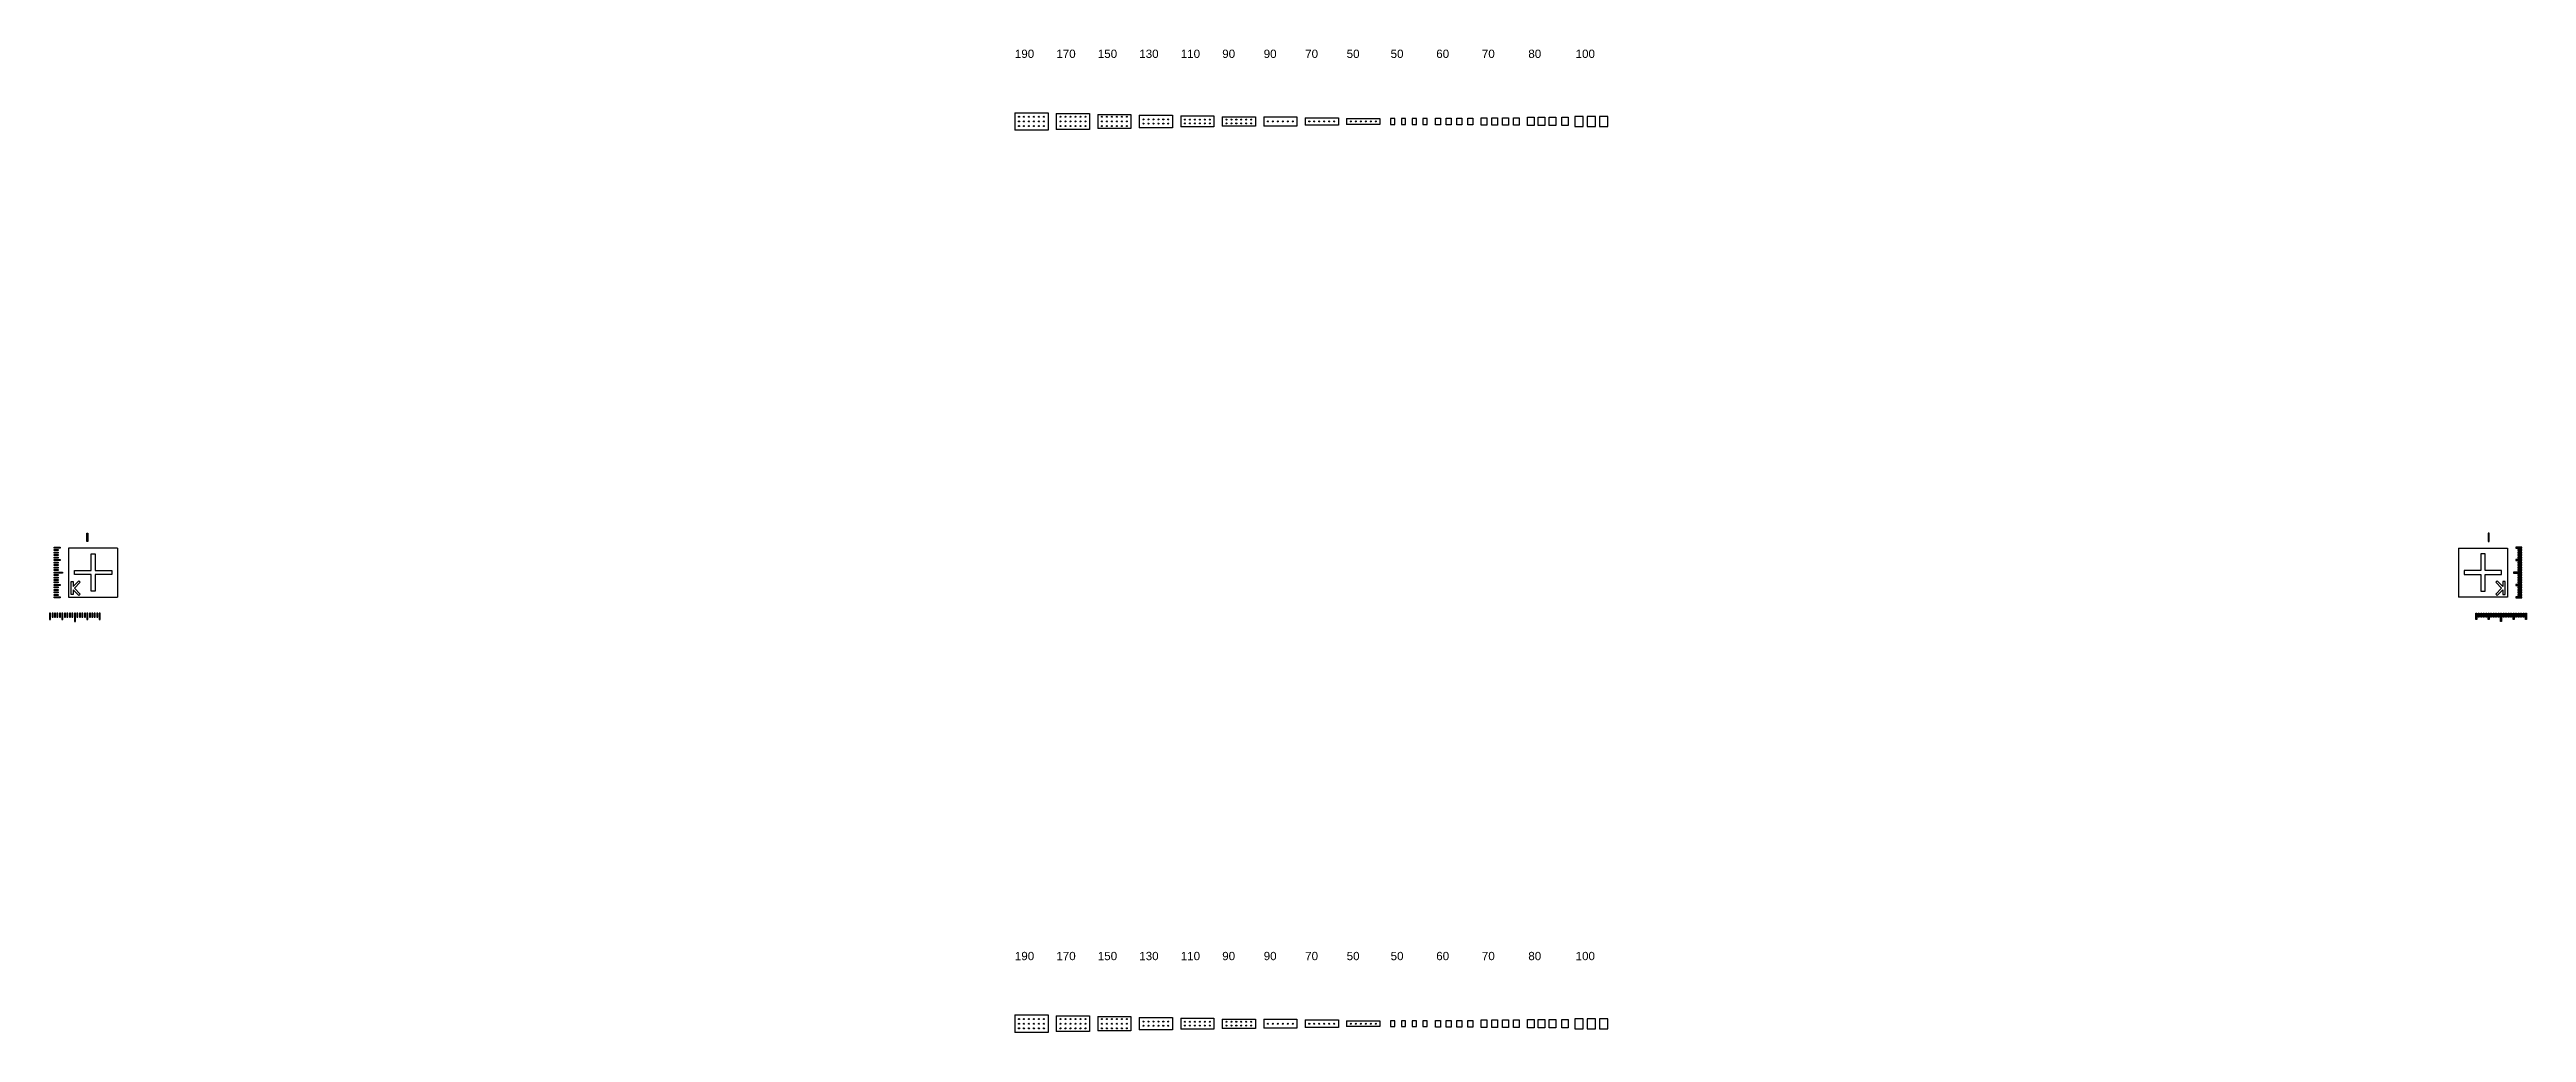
# Model space of a CAD drawing. Header units: millimetres. Extents: x 26241 to 236241, y 30294 to 280394.
# Drawn here: x 36311 to 66171, y 249848 to 261700 of the extents above; entities that cross this region are included whole.
import ezdxf

# ---------------------------------------------------------------- set-up
doc = ezdxf.new("R2010")
doc.units = ezdxf.units.MM
doc.layers.add('CLEAR', color=140, linetype='Continuous')
doc.layers.add('OPAQUE', color=10, linetype='Continuous')
doc.styles.get("Standard").update_dxf_attribs({"font": 'arial.ttf'})

msp = doc.modelspace()

# ---------------------------------------------------------------- texts
at = {"layer": 'CLEAR', "char_height": 100, "attachment_point": 1}
for s, insert in [('190', (47948, 261699)), ('170', (48448, 261699)), ('150', (48948, 261699)), ('130', (49448, 261699)), ('110', (49948, 261699)), ('90', (50448, 261699)), ('90', (50948, 261699)), ('70', (51448, 261699)), ('50', (51948, 261699)), ('50', (52478, 261699)), ('60', (53028, 261699)), ('70', (53578, 261699)), ('80', (54138, 261699)), ('100', (54708, 261699)), ('190', (47948, 250820)), ('170', (48448, 250820)), ('150', (48948, 250820)), ('130', (49448, 250820)), ('110', (49948, 250820)), ('90', (50448, 250820)), ('90', (50948, 250820)), ('70', (51448, 250820)), ('50', (51948, 250820)), ('50', (52478, 250820)), ('60', (53028, 250820)), ('70', (53578, 250820)), ('80', (54138, 250820)), ('100', (54708, 250820))]:
    msp.add_mtext_dynamic_manual_height_columns(s, width=307.49, gutter_width=12.5, heights=[191], dxfattribs=dict(at, insert=insert))

# ---------------------------------------------------------------- linework, layer by layer
at = {"layer": 'CLEAR'}
for p, q in [((47948, 260939), (47948, 260727)), ((47948, 260939), (48348, 260939)), ((48348, 260727), (47948, 260727)), ((48348, 260939), (48348, 260727)), ((48448, 260929), (48448, 260737)), ((48448, 260929), (48848, 260929)), ((48848, 260737), (48448, 260737)), ((48848, 260929), (48848, 260737)), ((48948, 260919), (48948, 260747)), ((48948, 260919), (49348, 260919)), ((49348, 260747), (48948, 260747)), ((49348, 260919), (49348, 260747)), ((49448, 260909), (49448, 260757)), ((49448, 260909), (49848, 260909)), ((49848, 260757), (49448, 260757)), ((49848, 260909), (49848, 260757)), ((49948, 260899), (49948, 260767)), ((49948, 260899), (50348, 260899)), ((50348, 260767), (49948, 260767)), ((50348, 260899), (50348, 260767)), ((50448, 260889), (50448, 260777)), ((50448, 260889), (50848, 260889)), ((50848, 260777), (50448, 260777)), ((50848, 260889), (50848, 260777)), ((50948, 260888), (50948, 260778)), ((50948, 260888), (51348, 260888)), ((51348, 260778), (50948, 260778)), ((51348, 260888), (51348, 260778)), ((51448, 260878), (51448, 260788)), ((51448, 260878), (51848, 260878)), ((51848, 260788), (51448, 260788)), ((51848, 260878), (51848, 260788)), ((51948, 260868), (51948, 260798)), ((51948, 260868), (52348, 260868)), ((52348, 260798), (51948, 260798)), ((52348, 260868), (52348, 260798)), ((52528, 260868), (52478, 260868)), ((52478, 260868), (52478, 260798)), ((52478, 260798), (52528, 260798)), ((52528, 260798), (52528, 260868)), ((52658, 260868), (52608, 260868)), ((52608, 260868), (52608, 260798)), ((52608, 260798), (52658, 260798)), ((52658, 260798), (52658, 260868)), ((52788, 260868), (52738, 260868)), ((52738, 260868), (52738, 260798)), ((52738, 260798), (52788, 260798)), ((52788, 260798), (52788, 260868)), ((52918, 260868), (52868, 260868)), ((52868, 260868), (52868, 260798)), ((52868, 260798), (52918, 260798)), ((52918, 260798), (52918, 260868)), ((53018, 260793), (53018, 260873)), ((53018, 260873), (53078, 260873)), ((53078, 260793), (53018, 260793)), ((53078, 260873), (53078, 260793)), ((53148, 260793), (53148, 260873)), ((53148, 260873), (53208, 260873)), ((53208, 260793), (53148, 260793)), ((53208, 260873), (53208, 260793)), ((53278, 260793), (53278, 260873)), ((53278, 260873), (53338, 260873)), ((53338, 260793), (53278, 260793)), ((53338, 260873), (53338, 260793)), ((53408, 260793), (53408, 260873)), ((53408, 260873), (53468, 260873)), ((53468, 260793), (53408, 260793)), ((53468, 260873), (53468, 260793)), ((53568, 260788), (53568, 260878)), ((53568, 260878), (53638, 260878)), ((53638, 260788), (53568, 260788)), ((53638, 260878), (53638, 260788)), ((53698, 260788), (53698, 260878)), ((53698, 260878), (53768, 260878)), ((53768, 260788), (53698, 260788)), ((53768, 260878), (53768, 260788)), ((53828, 260788), (53828, 260878)), ((53828, 260878), (53898, 260878)), ((53898, 260788), (53828, 260788)), ((53898, 260878), (53898, 260788)), ((53958, 260788), (53958, 260878)), ((53958, 260878), (54028, 260878)), ((54028, 260788), (53958, 260788)), ((54028, 260878), (54028, 260788)), ((54128, 260783), (54128, 260883)), ((54128, 260883), (54208, 260883)), ((54128, 260783), (54128, 260883)), ((54128, 260883), (54208, 260883)), ((54208, 260783), (54128, 260783)), ((54208, 260783), (54128, 260783)), ((54208, 260883), (54208, 260783)), ((54208, 260883), (54208, 260783)), ((54258, 260783), (54258, 260883)), ((54258, 260883), (54338, 260883)), ((54338, 260783), (54258, 260783)), ((54338, 260883), (54338, 260783)), ((54388, 260783), (54388, 260883)), ((54388, 260883), (54468, 260883)), ((54388, 260783), (54388, 260883)), ((54388, 260883), (54468, 260883)), ((54468, 260783), (54388, 260783)), ((54468, 260783), (54388, 260783)), ((54468, 260883), (54468, 260783)), ((54468, 260883), (54468, 260783)), ((54540, 260783), (54540, 260883)), ((54540, 260883), (54620, 260883)), ((54620, 260783), (54540, 260783)), ((54620, 260883), (54620, 260783)), ((54698, 260893), (54698, 260773)), ((54798, 260893), (54698, 260893)), ((54698, 260773), (54798, 260773)), ((54798, 260773), (54798, 260893)), ((54848, 260893), (54848, 260773)), ((54948, 260893), (54848, 260893)), ((54848, 260773), (54948, 260773)), ((54948, 260773), (54948, 260893)), ((54998, 260893), (54998, 260773)), ((55098, 260893), (54998, 260893)), ((54998, 260773), (55098, 260773)), ((55098, 260773), (55098, 260893)), ((36366, 255700), (36441, 255700)), ((36366, 255688), (36366, 255700)), ((36441, 255688), (36366, 255688)), ((36366, 255670), (36416, 255670)), ((36366, 255658), (36366, 255670)), ((36416, 255658), (36366, 255658)), ((36366, 255640), (36416, 255640)), ((36366, 255628), (36366, 255640)), ((36416, 255628), (36366, 255628)), ((36366, 255610), (36416, 255610)), ((36366, 255598), (36366, 255610)), ((36416, 255670), (36416, 255658)), ((36416, 255640), (36416, 255628)), ((36416, 255610), (36416, 255598)), ((36441, 255700), (36441, 255688)), ((36761, 255769), (36761, 255869)), ((36761, 255869), (36773, 255869)), ((36773, 255769), (36761, 255769)), ((36773, 255869), (36773, 255769)), ((36811, 255419), (36811, 255619)), ((36811, 255619), (36861, 255619)), ((36861, 255619), (36861, 255419)), ((65671, 255619), (65621, 255619)), ((65621, 255619), (65621, 255419)), ((65671, 255419), (65671, 255619)), ((65709, 255869), (65709, 255769)), ((65721, 255869), (65709, 255869)), ((65709, 255769), (65721, 255769)), ((65721, 255769), (65721, 255869)), ((66116, 255700), (66041, 255700)), ((66041, 255700), (66041, 255688)), ((66041, 255688), (66116, 255688)), ((66116, 255670), (66066, 255670)), ((66066, 255670), (66066, 255658)), ((66066, 255658), (66116, 255658)), ((66116, 255640), (66066, 255640)), ((66066, 255640), (66066, 255628)), ((66066, 255628), (66116, 255628)), ((66116, 255610), (66066, 255610)), ((66066, 255610), (66066, 255598)), ((66116, 255688), (66116, 255700)), ((66116, 255658), (66116, 255670)), ((66116, 255628), (66116, 255640)), ((66116, 255598), (66116, 255610)), ((36416, 255598), (36366, 255598)), ((36366, 255580), (36416, 255580)), ((36366, 255568), (36366, 255580)), ((36416, 255568), (36366, 255568)), ((36366, 255550), (36441, 255550)), ((36366, 255538), (36366, 255550)), ((36441, 255538), (36366, 255538)), ((36366, 255520), (36416, 255520)), ((36366, 255508), (36366, 255520)), ((36416, 255508), (36366, 255508)), ((36366, 255490), (36416, 255490)), ((36366, 255478), (36366, 255490)), ((36416, 255478), (36366, 255478)), ((36366, 255460), (36416, 255460)), ((36366, 255448), (36366, 255460)), ((36416, 255448), (36366, 255448)), ((36366, 255430), (36416, 255430)), ((36366, 255418), (36366, 255430)), ((36416, 255418), (36366, 255418)), ((36366, 255400), (36466, 255400)), ((36366, 255388), (36366, 255400)), ((36466, 255388), (36366, 255388)), ((36366, 255370), (36416, 255370)), ((36366, 255358), (36366, 255370)), ((36416, 255358), (36366, 255358)), ((36366, 255340), (36416, 255340)), ((36366, 255328), (36366, 255340)), ((36416, 255328), (36366, 255328)), ((36366, 255310), (36416, 255310)), ((36366, 255298), (36366, 255310)), ((36416, 255580), (36416, 255568)), ((36416, 255520), (36416, 255508)), ((36416, 255490), (36416, 255478)), ((36416, 255460), (36416, 255448)), ((36416, 255430), (36416, 255418)), ((36416, 255370), (36416, 255358)), ((36416, 255340), (36416, 255328)), ((36416, 255310), (36416, 255298)), ((36441, 255550), (36441, 255538)), ((36466, 255400), (36466, 255388)), ((36611, 255419), (36811, 255419)), ((36611, 255369), (36611, 255419)), ((36811, 255369), (36611, 255369)), ((36811, 255169), (36811, 255369)), ((36861, 255419), (37061, 255419)), ((37061, 255369), (36861, 255369)), ((36861, 255369), (36861, 255169)), ((37061, 255419), (37061, 255369)), ((65621, 255419), (65421, 255419)), ((65421, 255419), (65421, 255369)), ((65421, 255369), (65621, 255369)), ((65621, 255369), (65621, 255169)), ((65871, 255419), (65671, 255419)), ((65671, 255169), (65671, 255369)), ((65671, 255369), (65871, 255369)), ((65871, 255369), (65871, 255419)), ((66116, 255400), (66016, 255400)), ((66016, 255400), (66016, 255388)), ((66016, 255388), (66116, 255388)), ((66116, 255550), (66041, 255550)), ((66041, 255550), (66041, 255538)), ((66041, 255538), (66116, 255538)), ((66066, 255598), (66116, 255598)), ((66116, 255580), (66066, 255580)), ((66066, 255580), (66066, 255568)), ((66066, 255568), (66116, 255568)), ((66116, 255520), (66066, 255520)), ((66066, 255520), (66066, 255508)), ((66066, 255508), (66116, 255508)), ((66116, 255490), (66066, 255490)), ((66066, 255490), (66066, 255478)), ((66066, 255478), (66116, 255478)), ((66116, 255460), (66066, 255460)), ((66066, 255460), (66066, 255448)), ((66066, 255448), (66116, 255448)), ((66116, 255430), (66066, 255430)), ((66066, 255430), (66066, 255418)), ((66066, 255418), (66116, 255418)), ((66116, 255370), (66066, 255370)), ((66066, 255370), (66066, 255358)), ((66066, 255358), (66116, 255358)), ((66116, 255340), (66066, 255340)), ((66066, 255340), (66066, 255328)), ((66066, 255328), (66116, 255328)), ((66116, 255310), (66066, 255310)), ((66066, 255310), (66066, 255298)), ((66116, 255568), (66116, 255580)), ((66116, 255538), (66116, 255550)), ((66116, 255508), (66116, 255520)), ((66116, 255478), (66116, 255490)), ((66116, 255448), (66116, 255460)), ((66116, 255418), (66116, 255430)), ((66116, 255388), (66116, 255400)), ((66116, 255358), (66116, 255370)), ((66116, 255328), (66116, 255340)), ((66116, 255298), (66116, 255310)), ((36416, 255298), (36366, 255298)), ((36366, 255280), (36416, 255280)), ((36366, 255268), (36366, 255280)), ((36416, 255268), (36366, 255268)), ((36366, 255250), (36441, 255250)), ((36366, 255238), (36366, 255250)), ((36441, 255238), (36366, 255238)), ((36366, 255220), (36416, 255220)), ((36366, 255208), (36366, 255220)), ((36416, 255208), (36366, 255208)), ((36366, 255190), (36416, 255190)), ((36366, 255178), (36366, 255190)), ((36416, 255178), (36366, 255178)), ((36366, 255160), (36416, 255160)), ((36366, 255148), (36366, 255160)), ((36416, 255148), (36366, 255148)), ((36366, 255130), (36416, 255130)), ((36366, 255118), (36366, 255130)), ((36416, 255118), (36366, 255118)), ((36366, 255100), (36441, 255100)), ((36366, 255088), (36366, 255100)), ((36441, 255088), (36366, 255088)), ((36416, 255280), (36416, 255268)), ((36416, 255220), (36416, 255208)), ((36416, 255190), (36416, 255178)), ((36416, 255160), (36416, 255148)), ((36416, 255130), (36416, 255118)), ((36441, 255250), (36441, 255238)), ((36441, 255100), (36441, 255088)), ((36570, 255284), (36596, 255284)), ((36570, 255128), (36570, 255284)), ((36596, 255128), (36570, 255128)), ((36596, 255227), (36664, 255295)), ((36596, 255284), (36596, 255227)), ((36596, 255184), (36596, 255128)), ((36596, 255184), (36664, 255116)), ((36611, 255206), (36682, 255276)), ((36611, 255206), (36682, 255135)), ((36664, 255295), (36682, 255276)), ((36664, 255116), (36682, 255135)), ((36861, 255169), (36811, 255169)), ((65621, 255169), (65671, 255169)), ((65818, 255295), (65800, 255276)), ((65870, 255206), (65800, 255276)), ((65870, 255206), (65800, 255135)), ((65818, 255116), (65800, 255135)), ((65886, 255227), (65818, 255295)), ((65886, 255184), (65818, 255116)), ((65912, 255284), (65886, 255284)), ((65886, 255284), (65886, 255227)), ((65886, 255184), (65886, 255128)), ((65886, 255128), (65912, 255128)), ((65912, 255128), (65912, 255284)), ((66116, 255250), (66041, 255250)), ((66041, 255250), (66041, 255238)), ((66041, 255238), (66116, 255238)), ((66116, 255100), (66041, 255100)), ((66041, 255100), (66041, 255088)), ((66041, 255088), (66116, 255088)), ((66066, 255298), (66116, 255298)), ((66116, 255280), (66066, 255280)), ((66066, 255280), (66066, 255268)), ((66066, 255268), (66116, 255268)), ((66116, 255220), (66066, 255220)), ((66066, 255220), (66066, 255208)), ((66066, 255208), (66116, 255208)), ((66116, 255190), (66066, 255190)), ((66066, 255190), (66066, 255178)), ((66066, 255178), (66116, 255178)), ((66116, 255160), (66066, 255160)), ((66066, 255160), (66066, 255148)), ((66066, 255148), (66116, 255148)), ((66116, 255130), (66066, 255130)), ((66066, 255130), (66066, 255118)), ((66066, 255118), (66116, 255118)), ((66116, 255268), (66116, 255280)), ((66116, 255238), (66116, 255250)), ((66116, 255208), (66116, 255220)), ((66116, 255178), (66116, 255190)), ((66116, 255148), (66116, 255160)), ((66116, 255118), (66116, 255130)), ((66116, 255088), (66116, 255100)), ((36311, 254904), (36311, 254829)), ((36323, 254904), (36311, 254904)), ((36311, 254829), (36323, 254829)), ((36323, 254829), (36323, 254904)), ((36341, 254904), (36341, 254854)), ((36353, 254904), (36341, 254904)), ((36341, 254854), (36353, 254854)), ((36353, 254854), (36353, 254904)), ((36371, 254904), (36371, 254854)), ((36383, 254904), (36371, 254904)), ((36371, 254854), (36383, 254854)), ((36383, 254854), (36383, 254904)), ((36401, 254904), (36401, 254854)), ((36413, 254904), (36401, 254904)), ((36401, 254854), (36413, 254854)), ((36413, 254854), (36413, 254904)), ((36431, 254904), (36431, 254854)), ((36443, 254904), (36431, 254904)), ((36431, 254854), (36443, 254854)), ((36443, 254854), (36443, 254904)), ((36461, 254904), (36461, 254829)), ((36473, 254904), (36461, 254904)), ((36461, 254829), (36473, 254829)), ((36473, 254829), (36473, 254904)), ((36491, 254904), (36491, 254854)), ((36503, 254904), (36491, 254904)), ((36491, 254854), (36503, 254854)), ((36503, 254854), (36503, 254904)), ((36521, 254904), (36521, 254854)), ((36533, 254904), (36521, 254904)), ((36521, 254854), (36533, 254854)), ((36533, 254854), (36533, 254904)), ((36551, 254904), (36551, 254854)), ((36563, 254904), (36551, 254904)), ((36551, 254854), (36563, 254854)), ((36563, 254854), (36563, 254904)), ((36581, 254904), (36581, 254854)), ((36593, 254904), (36581, 254904)), ((36581, 254854), (36593, 254854)), ((36593, 254854), (36593, 254904)), ((36611, 254904), (36611, 254804)), ((36623, 254904), (36611, 254904)), ((36611, 254804), (36623, 254804)), ((36623, 254804), (36623, 254904)), ((36641, 254904), (36641, 254854)), ((36653, 254904), (36641, 254904)), ((36641, 254854), (36653, 254854)), ((36653, 254854), (36653, 254904)), ((36671, 254904), (36671, 254854)), ((36683, 254904), (36671, 254904)), ((36671, 254854), (36683, 254854)), ((36683, 254854), (36683, 254904)), ((36701, 254904), (36701, 254854)), ((36713, 254904), (36701, 254904)), ((36701, 254854), (36713, 254854)), ((36713, 254854), (36713, 254904)), ((36731, 254904), (36731, 254854)), ((36743, 254904), (36731, 254904)), ((36731, 254854), (36743, 254854)), ((36743, 254854), (36743, 254904)), ((36761, 254904), (36761, 254829)), ((36773, 254904), (36761, 254904)), ((36761, 254829), (36773, 254829)), ((36773, 254829), (36773, 254904)), ((36791, 254904), (36791, 254854)), ((36803, 254904), (36791, 254904)), ((36791, 254854), (36803, 254854)), ((36803, 254854), (36803, 254904)), ((36821, 254904), (36821, 254854)), ((36833, 254904), (36821, 254904)), ((36821, 254854), (36833, 254854)), ((36833, 254854), (36833, 254904)), ((36851, 254904), (36851, 254854)), ((36863, 254904), (36851, 254904)), ((36851, 254854), (36863, 254854)), ((36863, 254854), (36863, 254904)), ((36881, 254904), (36881, 254854)), ((36893, 254904), (36881, 254904)), ((36881, 254854), (36893, 254854)), ((36893, 254854), (36893, 254904)), ((36911, 254904), (36911, 254829)), ((36923, 254904), (36911, 254904)), ((36911, 254829), (36923, 254829)), ((36923, 254829), (36923, 254904)), ((65559, 254829), (65559, 254904)), ((65559, 254904), (65571, 254904)), ((65571, 254829), (65559, 254829)), ((65571, 254904), (65571, 254829)), ((65589, 254854), (65589, 254904)), ((65589, 254904), (65601, 254904)), ((65601, 254854), (65589, 254854)), ((65601, 254904), (65601, 254854)), ((65619, 254854), (65619, 254904)), ((65619, 254904), (65631, 254904)), ((65631, 254854), (65619, 254854)), ((65631, 254904), (65631, 254854)), ((65649, 254854), (65649, 254904)), ((65649, 254904), (65661, 254904)), ((65661, 254854), (65649, 254854)), ((65661, 254904), (65661, 254854)), ((65679, 254854), (65679, 254904)), ((65679, 254904), (65691, 254904)), ((65691, 254854), (65679, 254854)), ((65691, 254904), (65691, 254854)), ((65709, 254829), (65709, 254904)), ((65709, 254904), (65721, 254904)), ((65721, 254829), (65709, 254829)), ((65721, 254904), (65721, 254829)), ((65739, 254854), (65739, 254904)), ((65739, 254904), (65751, 254904)), ((65751, 254854), (65739, 254854)), ((65751, 254904), (65751, 254854)), ((65769, 254854), (65769, 254904)), ((65769, 254904), (65781, 254904)), ((65781, 254854), (65769, 254854)), ((65781, 254904), (65781, 254854)), ((65799, 254854), (65799, 254904)), ((65799, 254904), (65811, 254904)), ((65811, 254854), (65799, 254854)), ((65811, 254904), (65811, 254854)), ((65829, 254854), (65829, 254904)), ((65829, 254904), (65841, 254904)), ((65841, 254854), (65829, 254854)), ((65841, 254904), (65841, 254854)), ((65859, 254804), (65859, 254904)), ((65859, 254904), (65871, 254904)), ((65871, 254804), (65859, 254804)), ((65871, 254904), (65871, 254804)), ((65889, 254854), (65889, 254904)), ((65889, 254904), (65901, 254904)), ((65901, 254854), (65889, 254854)), ((65901, 254904), (65901, 254854)), ((65919, 254854), (65919, 254904)), ((65919, 254904), (65931, 254904)), ((65931, 254854), (65919, 254854)), ((65931, 254904), (65931, 254854)), ((65949, 254854), (65949, 254904)), ((65949, 254904), (65961, 254904)), ((65961, 254854), (65949, 254854)), ((65961, 254904), (65961, 254854)), ((65979, 254854), (65979, 254904)), ((65979, 254904), (65991, 254904)), ((65991, 254854), (65979, 254854)), ((65991, 254904), (65991, 254854)), ((66009, 254829), (66009, 254904)), ((66009, 254904), (66021, 254904)), ((66021, 254829), (66009, 254829)), ((66021, 254904), (66021, 254829)), ((66039, 254854), (66039, 254904)), ((66039, 254904), (66051, 254904)), ((66051, 254854), (66039, 254854)), ((66051, 254904), (66051, 254854)), ((66069, 254854), (66069, 254904)), ((66069, 254904), (66081, 254904)), ((66081, 254854), (66069, 254854)), ((66081, 254904), (66081, 254854)), ((66099, 254854), (66099, 254904)), ((66099, 254904), (66111, 254904)), ((66111, 254854), (66099, 254854)), ((66111, 254904), (66111, 254854)), ((66129, 254854), (66129, 254904)), ((66129, 254904), (66141, 254904)), ((66141, 254854), (66129, 254854)), ((66141, 254904), (66141, 254854)), ((66159, 254829), (66159, 254904)), ((66159, 254904), (66171, 254904)), ((66171, 254829), (66159, 254829)), ((66171, 254904), (66171, 254829)), ((47948, 250060), (47948, 249848)), ((47948, 250060), (48348, 250060)), ((48348, 250060), (48348, 249848)), ((48448, 250050), (48448, 249858)), ((48448, 250050), (48848, 250050)), ((48848, 250050), (48848, 249858)), ((48948, 250040), (48948, 249868)), ((48948, 250040), (49348, 250040)), ((49348, 250040), (49348, 249868)), ((49448, 250030), (49448, 249878)), ((49448, 250030), (49848, 250030)), ((49848, 250030), (49848, 249878)), ((49948, 250020), (49948, 249888)), ((49948, 250020), (50348, 250020)), ((50348, 250020), (50348, 249888)), ((50448, 250010), (50448, 249898)), ((50448, 250010), (50848, 250010)), ((50848, 250010), (50848, 249898)), ((50948, 250009), (50948, 249899)), ((50948, 250009), (51348, 250009)), ((51348, 250009), (51348, 249899)), ((51448, 249999), (51448, 249909)), ((51448, 249999), (51848, 249999)), ((51848, 249999), (51848, 249909)), ((51948, 249989), (51948, 249919)), ((51948, 249989), (52348, 249989)), ((52348, 249989), (52348, 249919)), ((52528, 249989), (52478, 249989)), ((52478, 249989), (52478, 249919)), ((52528, 249919), (52528, 249989)), ((52658, 249989), (52608, 249989)), ((52608, 249989), (52608, 249919)), ((52658, 249919), (52658, 249989)), ((52788, 249989), (52738, 249989)), ((52738, 249989), (52738, 249919)), ((52788, 249919), (52788, 249989)), ((52918, 249989), (52868, 249989)), ((52868, 249989), (52868, 249919)), ((52918, 249919), (52918, 249989)), ((53018, 249914), (53018, 249994)), ((53018, 249994), (53078, 249994)), ((53078, 249994), (53078, 249914)), ((53148, 249914), (53148, 249994)), ((53148, 249994), (53208, 249994)), ((53208, 249994), (53208, 249914)), ((53278, 249914), (53278, 249994)), ((53278, 249994), (53338, 249994)), ((53338, 249994), (53338, 249914)), ((53408, 249914), (53408, 249994)), ((53408, 249994), (53468, 249994)), ((53468, 249994), (53468, 249914)), ((53568, 249909), (53568, 249999)), ((53568, 249999), (53638, 249999)), ((53638, 249999), (53638, 249909)), ((53698, 249909), (53698, 249999)), ((53698, 249999), (53768, 249999)), ((53768, 249999), (53768, 249909)), ((53828, 249909), (53828, 249999)), ((53828, 249999), (53898, 249999)), ((53898, 249999), (53898, 249909)), ((53958, 249909), (53958, 249999)), ((53958, 249999), (54028, 249999)), ((54028, 249999), (54028, 249909)), ((54128, 249904), (54128, 250004)), ((54128, 250004), (54208, 250004)), ((54128, 249904), (54128, 250004)), ((54128, 250004), (54208, 250004)), ((54208, 250004), (54208, 249904)), ((54208, 250004), (54208, 249904)), ((54258, 249904), (54258, 250004)), ((54258, 250004), (54338, 250004)), ((54338, 250004), (54338, 249904)), ((54388, 249904), (54388, 250004)), ((54388, 250004), (54468, 250004)), ((54388, 249904), (54388, 250004)), ((54388, 250004), (54468, 250004)), ((54468, 250004), (54468, 249904)), ((54468, 250004), (54468, 249904)), ((54540, 249904), (54540, 250004)), ((54540, 250004), (54620, 250004)), ((54620, 250004), (54620, 249904)), ((54698, 250014), (54698, 249894)), ((54798, 250014), (54698, 250014)), ((54798, 249894), (54798, 250014)), ((54848, 250014), (54848, 249894)), ((54948, 250014), (54848, 250014)), ((54948, 249894), (54948, 250014)), ((54998, 250014), (54998, 249894)), ((55098, 250014), (54998, 250014)), ((55098, 249894), (55098, 250014)), ((48348, 249848), (47948, 249848)), ((48848, 249858), (48448, 249858)), ((49348, 249868), (48948, 249868)), ((49848, 249878), (49448, 249878)), ((50348, 249888), (49948, 249888)), ((50848, 249898), (50448, 249898)), ((51348, 249899), (50948, 249899)), ((51848, 249909), (51448, 249909)), ((52348, 249919), (51948, 249919)), ((52478, 249919), (52528, 249919)), ((52608, 249919), (52658, 249919)), ((52738, 249919), (52788, 249919)), ((52868, 249919), (52918, 249919)), ((53078, 249914), (53018, 249914)), ((53208, 249914), (53148, 249914)), ((53338, 249914), (53278, 249914)), ((53468, 249914), (53408, 249914)), ((53638, 249909), (53568, 249909)), ((53768, 249909), (53698, 249909)), ((53898, 249909), (53828, 249909)), ((54028, 249909), (53958, 249909)), ((54208, 249904), (54128, 249904)), ((54208, 249904), (54128, 249904)), ((54338, 249904), (54258, 249904)), ((54468, 249904), (54388, 249904)), ((54468, 249904), (54388, 249904)), ((54620, 249904), (54540, 249904)), ((54698, 249894), (54798, 249894)), ((54848, 249894), (54948, 249894)), ((54998, 249894), (55098, 249894))]:
    msp.add_line(p, q, dxfattribs=at)
at = {"layer": 'OPAQUE'}
for p, q in [((36541, 255689), (36541, 255099)), ((37131, 255689), (36541, 255689)), ((37131, 255689), (37131, 255099)), ((65351, 255689), (65941, 255689)), ((65351, 255689), (65351, 255099)), ((65941, 255689), (65941, 255099)), ((36541, 255099), (37131, 255099)), ((65941, 255099), (65351, 255099))]:
    msp.add_line(p, q, dxfattribs=at)
for centre, radius in [((51241, 255394), 25000), ((51241, 255394), 25000), ((47998, 260889), 6), ((47998, 260833), 6), ((47998, 260777), 6), ((48058, 260889), 6), ((48058, 260833), 6), ((48058, 260777), 6), ((48118, 260889), 6), ((48118, 260833), 6), ((48118, 260777), 6), ((48178, 260889), 6), ((48178, 260833), 6), ((48178, 260777), 6), ((48238, 260889), 6), ((48238, 260833), 6), ((48238, 260777), 6), ((48298, 260889), 6), ((48298, 260833), 6), ((48298, 260777), 6), ((48498, 260889), 6), ((48498, 260833), 6), ((48498, 260777), 6), ((48558, 260889), 6), ((48558, 260833), 6), ((48558, 260777), 6), ((48618, 260889), 6), ((48618, 260833), 6), ((48618, 260777), 6), ((48678, 260889), 6), ((48678, 260833), 6), ((48678, 260777), 6), ((48738, 260889), 6), ((48738, 260833), 6), ((48738, 260777), 6), ((48798, 260889), 6), ((48798, 260833), 6), ((48798, 260777), 6), ((48998, 260889), 6), ((48998, 260833), 6), ((48998, 260777), 6), ((49058, 260889), 6), ((49058, 260833), 6), ((49058, 260777), 6), ((49118, 260889), 6), ((49118, 260833), 6), ((49118, 260777), 6), ((49178, 260889), 6), ((49178, 260833), 6), ((49178, 260777), 6), ((49238, 260889), 6), ((49238, 260833), 6), ((49238, 260777), 6), ((49298, 260889), 6), ((49298, 260833), 6), ((49298, 260777), 6), ((49498, 260858), 6), ((49498, 260808), 6), ((49558, 260858), 6), ((49558, 260808), 6), ((49618, 260858), 6), ((49618, 260808), 6), ((49678, 260858), 6), ((49678, 260808), 6), ((49738, 260858), 6), ((49738, 260808), 6), ((49798, 260858), 6), ((49798, 260808), 6), ((49998, 260856), 6), ((49998, 260810), 6), ((50058, 260856), 6), ((50058, 260810), 6), ((50118, 260856), 6), ((50118, 260810), 6), ((50178, 260856), 6), ((50178, 260810), 6), ((50238, 260856), 6), ((50238, 260810), 6), ((50298, 260856), 6), ((50298, 260810), 6), ((50498, 260856), 6), ((50498, 260810), 6), ((50558, 260856), 6), ((50558, 260810), 6), ((50618, 260856), 6), ((50618, 260810), 6), ((50678, 260856), 6), ((50678, 260810), 6), ((50738, 260856), 6), ((50738, 260810), 6), ((50798, 260856), 6), ((50798, 260810), 6), ((50998, 260833), 6), ((51058, 260833), 6), ((51118, 260833), 6), ((51178, 260833), 6), ((51238, 260833), 6), ((51298, 260833), 6), ((51498, 260833), 6), ((51558, 260833), 6), ((51618, 260833), 6), ((51678, 260833), 6), ((51738, 260833), 6), ((51798, 260833), 6), ((51998, 260833), 6), ((52058, 260833), 6), ((52118, 260833), 6), ((52178, 260833), 6), ((52238, 260833), 6), ((52298, 260833), 6), ((47998, 250010), 6), ((47998, 249954), 6), ((48058, 250010), 6), ((48058, 249954), 6), ((48118, 250010), 6), ((48118, 249954), 6), ((48178, 250010), 6), ((48178, 249954), 6), ((48238, 250010), 6), ((48238, 249954), 6), ((48298, 250010), 6), ((48298, 249954), 6), ((48498, 250010), 6), ((48498, 249954), 6), ((48558, 250010), 6), ((48558, 249954), 6), ((48618, 250010), 6), ((48618, 249954), 6), ((48678, 250010), 6), ((48678, 249954), 6), ((48738, 250010), 6), ((48738, 249954), 6), ((48798, 250010), 6), ((48798, 249954), 6), ((48998, 250010), 6), ((48998, 249954), 6), ((49058, 250010), 6), ((49058, 249954), 6), ((49118, 250010), 6), ((49118, 249954), 6), ((49178, 250010), 6), ((49178, 249954), 6), ((49238, 250010), 6), ((49238, 249954), 6), ((49298, 250010), 6), ((49298, 249954), 6), ((49498, 249979), 6), ((49498, 249929), 6), ((49558, 249979), 6), ((49558, 249929), 6), ((49618, 249979), 6), ((49618, 249929), 6), ((49678, 249979), 6), ((49678, 249929), 6), ((49738, 249979), 6), ((49738, 249929), 6), ((49798, 249979), 6), ((49798, 249929), 6), ((49998, 249977), 6), ((49998, 249931), 6), ((50058, 249977), 6), ((50058, 249931), 6), ((50118, 249977), 6), ((50118, 249931), 6), ((50178, 249977), 6), ((50178, 249931), 6), ((50238, 249977), 6), ((50238, 249931), 6), ((50298, 249977), 6), ((50298, 249931), 6), ((50498, 249977), 6), ((50498, 249931), 6), ((50558, 249977), 6), ((50558, 249931), 6), ((50618, 249977), 6), ((50618, 249931), 6), ((50678, 249977), 6), ((50678, 249931), 6), ((50738, 249977), 6), ((50738, 249931), 6), ((50798, 249977), 6), ((50798, 249931), 6), ((50998, 249954), 6), ((51058, 249954), 6), ((51118, 249954), 6), ((51178, 249954), 6), ((51238, 249954), 6), ((51298, 249954), 6), ((51498, 249954), 6), ((51558, 249954), 6), ((51618, 249954), 6), ((51678, 249954), 6), ((51738, 249954), 6), ((51798, 249954), 6), ((51998, 249954), 6), ((52058, 249954), 6), ((52118, 249954), 6), ((52178, 249954), 6), ((52238, 249954), 6), ((52298, 249954), 6), ((47998, 249898), 6), ((48058, 249898), 6), ((48118, 249898), 6), ((48178, 249898), 6), ((48238, 249898), 6), ((48298, 249898), 6), ((48498, 249898), 6), ((48558, 249898), 6), ((48618, 249898), 6), ((48678, 249898), 6), ((48738, 249898), 6), ((48798, 249898), 6), ((48998, 249898), 6), ((49058, 249898), 6), ((49118, 249898), 6), ((49178, 249898), 6), ((49238, 249898), 6), ((49298, 249898), 6)]:
    msp.add_circle(centre, radius, dxfattribs=at)

msp.set_redraw_order([(e.dxf.handle, doc.entitydb.next_handle()) for e in msp.query("TEXT MTEXT ATTDEF DIMENSION ARC_DIMENSION")])  # texts and dimensions are drawn at this point

doc.saveas('drawing.dxf')
